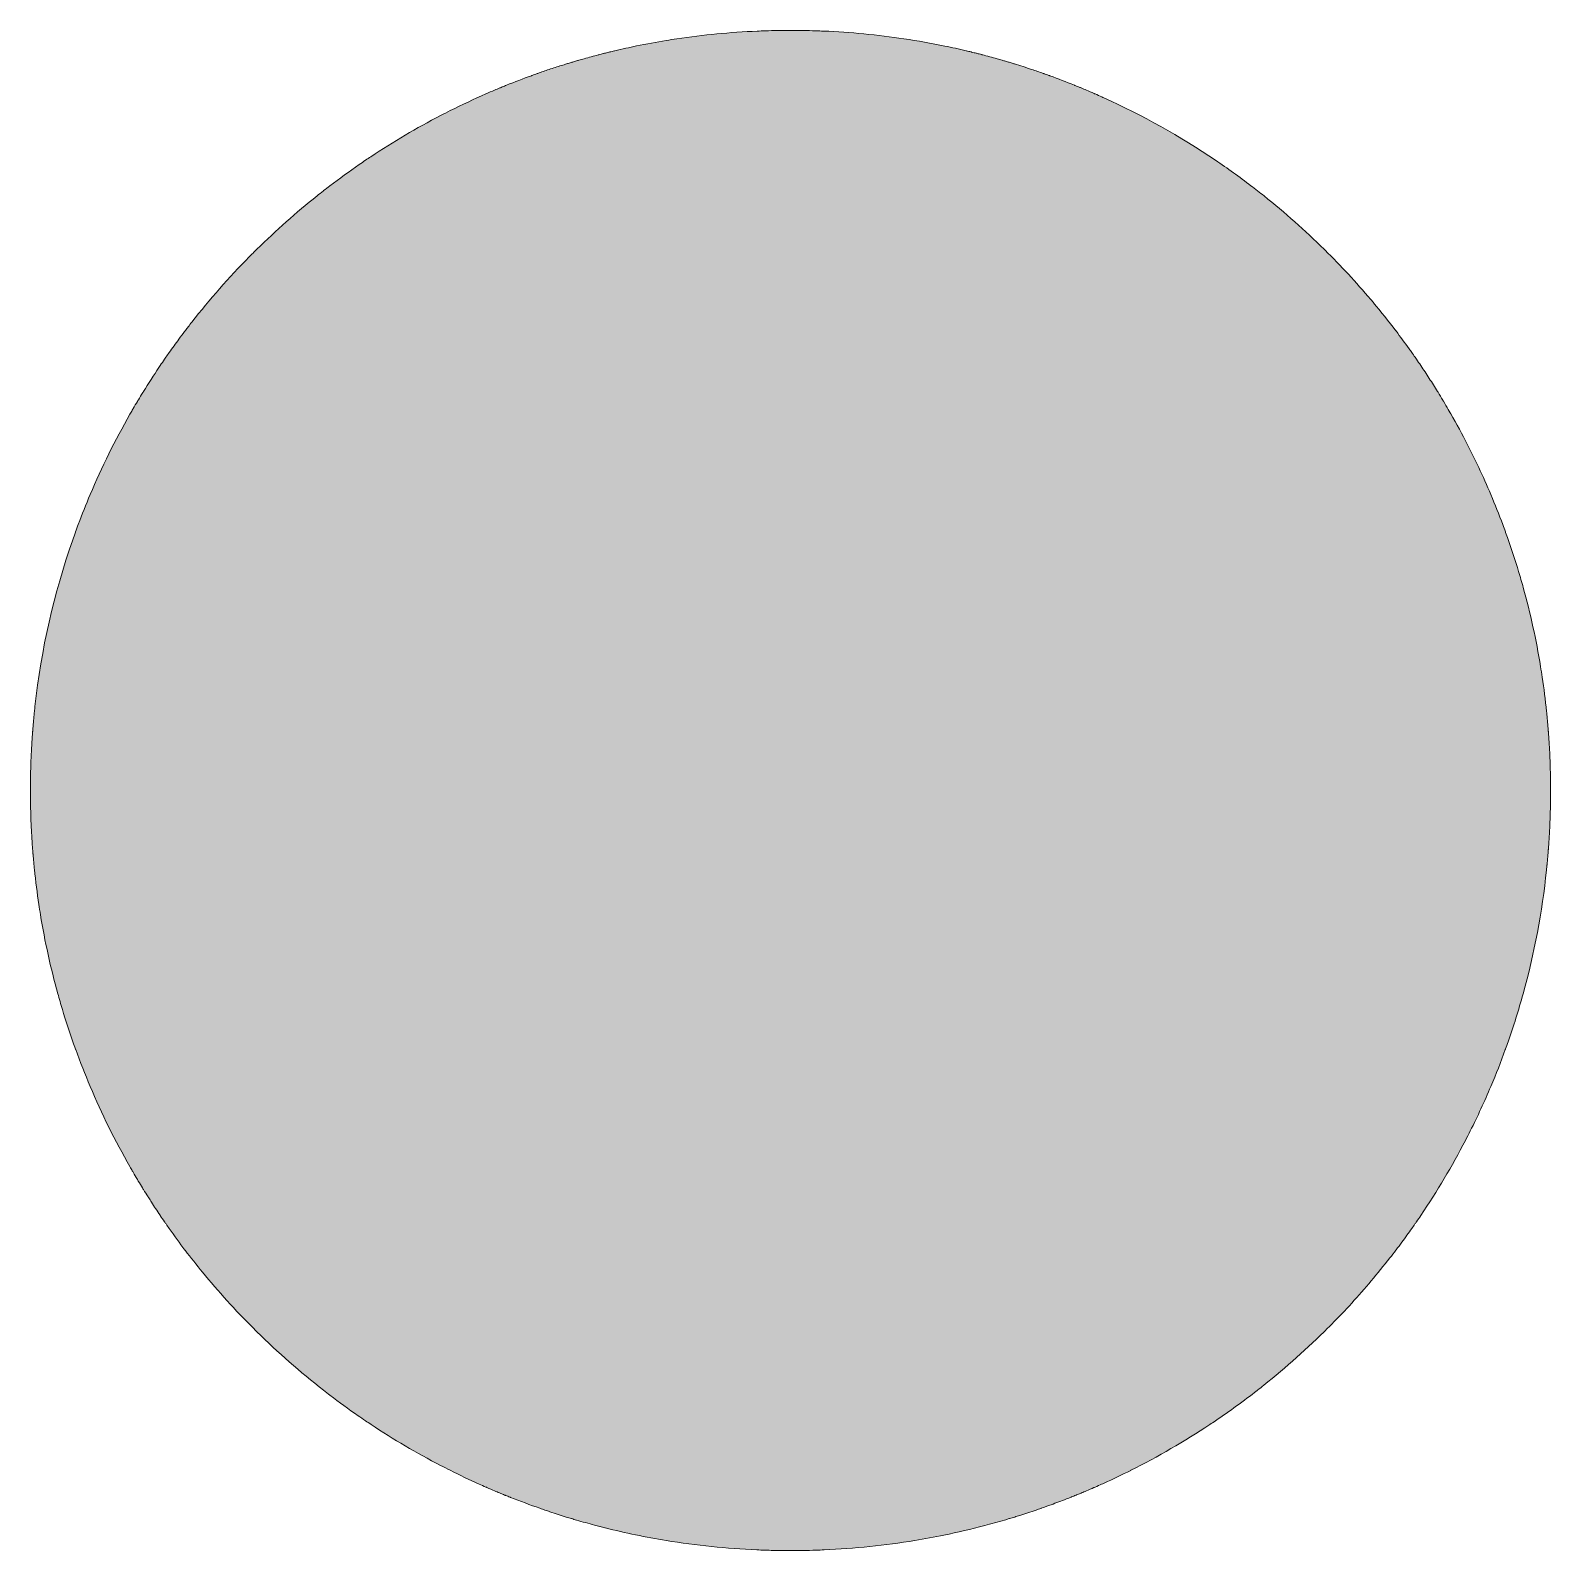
# Model space of a CAD drawing. Extents: x 28 to 2972, y -2972 to -28.
import ezdxf

# ---------------------------------------------------------------- set-up
doc = ezdxf.new("R2010")
doc.units = 0
doc.header["$MEASUREMENT"] = 0
doc.layers.add('Layer 1', color=7, linetype='Continuous')

msp = doc.modelspace()

# ---------------------------------------------------------------- hatches: boundary and pattern name
at = {"layer": 'Layer 1', "true_color": 0xdfe21c}
h = msp.add_hatch(color=52, dxfattribs=at)
h.dxf.hatch_style = 2
edge = h.paths.add_edge_path()
edge.add_spline(control_points=[(2972.4, -1489), (2972.4, -1489), (2972.4, -1489), (2972.4, -1489), (2972.4, -1489), (2972.4, -1488.9), (2972.4, -1488.9), (2972.4, -1485.6), (2972.4, -1482.2), (2972.3, -1478.9), (2972.3, -1478.5), (2972.3, -1478.2), (2972.3, -1477.8), (2972.3, -1474.7), (2972.2, -1471.6), (2972.2, -1468.6), (2972.1, -1468.2), (2972.1, -1467.8), (2972.1, -1467.5), (2972.1, -1464.3), (2972, -1461.2), (2971.9, -1458), (2971.9, -1457.8), (2971.9, -1457.6), (2971.9, -1457.4), (2971.8, -1454), (2971.7, -1450.6), (2971.6, -1447.2), (2971.6, -1447.2), (2971.6, -1447.2), (2971.6, -1447.2), (2971.1, -1433.2), (2970.4, -1419.2), (2969.5, -1405.2), (2969.5, -1405), (2969.5, -1404.7), (2969.5, -1404.4), (2969.3, -1401.5), (2969.1, -1398.5), (2968.9, -1395.6), (2968.9, -1395.2), (2968.8, -1394.9), (2968.8, -1394.5), (2968.6, -1391.6), (2968.4, -1388.8), (2968.2, -1385.9), (2968.1, -1385.5), (2968.1, -1385.1), (2968.1, -1384.8), (2967.9, -1381.9), (2967.6, -1379), (2967.4, -1376.2), (2967.4, -1375.8), (2967.3, -1375.5), (2967.3, -1375.1), (2967.1, -1372.2), (2966.8, -1369.3), (2966.6, -1366.4), (2966.5, -1366.1), (2966.5, -1365.8), (2966.5, -1365.6), (2966.2, -1362.6), (2965.9, -1359.6), (2965.7, -1356.6), (2965.6, -1356.4), (2965.6, -1356.2), (2965.6, -1356), (2965.3, -1352.9), (2965, -1349.8), (2964.7, -1346.7), (2964.7, -1346.6), (2964.7, -1346.5), (2964.6, -1346.5), (2962.4, -1324.3), (2959.6, -1302.2), (2956.3, -1280.2), (2956.3, -1280.2), (2956.3, -1280.2), (2956.3, -1280.1), (2955.3, -1273.2), (2954.2, -1266.3), (2953, -1259.4), (2953, -1259.4), (2953, -1259.3), (2953, -1259.3), (2944.6, -1207.9), (2933.4, -1157), (2919.5, -1106.7), (2919.5, -1106.7), (2919.5, -1106.7), (2919.5, -1106.7), (2916.6, -1096.3), (2913.6, -1086), (2910.5, -1075.6), (2910.5, -1075.6), (2910.5, -1075.6), (2910.5, -1075.6), (2904.3, -1054.8), (2897.5, -1034), (2890.3, -1013.4), (2890.3, -1013.4), (2890.3, -1013.4), (2890.3, -1013.4), (2890.3, -1013.4), (2890.3, -1013.4), (2890.3, -1013.4), (2888.7, -1008.9), (2887.1, -1004.3), (2885.4, -999.8), (2885.3, -999.4), (2885.1, -999), (2885, -998.5), (2883.3, -994), (2881.6, -989.4), (2879.9, -984.8), (2879.9, -984.8), (2879.9, -984.8), (2879.9, -984.8), (2879.9, -984.8), (2879.9, -984.8), (2879.9, -984.8), (2872.6, -965.3), (2864.9, -946), (2856.8, -926.7), (2841.9, -891.4), (2825.5, -856.6), (2807.7, -822.5), (2807.7, -822.5), (2807.7, -822.5), (2807.7, -822.5), (2797.3, -802.4), (2786.4, -782.5), (2775, -762.9), (2774.8, -762.5), (2774.6, -762.1), (2774.4, -761.8), (2771.3, -756.5), (2768.2, -751.3), (2765.1, -746), (2764.7, -745.3), (2764.2, -744.5), (2763.7, -743.7), (2760.7, -738.7), (2757.6, -733.6), (2754.6, -728.6), (2754.2, -728.1), (2753.9, -727.6), (2753.6, -727), (2748.3, -718.5), (2742.9, -710), (2737.5, -701.6), (2737.5, -701.6), (2737.5, -701.6), (2737.5, -701.6), (2737.5, -701.6), (2737.5, -701.6), (2737.5, -701.6), (2732.1, -693.2), (2726.6, -684.9), (2721.1, -676.7), (2718.3, -672.6), (2715.5, -668.5), (2712.7, -664.5), (2711.8, -663.2), (2710.9, -661.9), (2710, -660.6), (2707.9, -657.5), (2705.7, -654.4), (2703.5, -651.3), (2701.9, -649), (2700.2, -646.7), (2698.5, -644.3), (2698.5, -644.3), (2698.5, -644.3), (2698.5, -644.3), (2690.2, -632.7), (2681.7, -621.2), (2673.1, -609.8), (2673, -609.7), (2672.9, -609.5), (2672.8, -609.4), (2658.7, -591), (2644.3, -572.8), (2629.4, -555.1), (2629.3, -555), (2629.3, -555), (2629.3, -554.9), (2601.4, -521.6), (2572, -489.5), (2541.3, -458.8), (2538.8, -456.3), (2536.3, -453.9), (2533.8, -451.4), (2533.8, -451.4), (2533.8, -451.4), (2533.8, -451.4), (2496.9, -415), (2458, -380.6), (2417.5, -348.2), (2417.5, -348.2), (2417.5, -348.2), (2417.5, -348.2), (2413.3, -344.9), (2409.2, -341.6), (2405, -338.3), (2404.9, -338.2), (2404.7, -338.2), (2404.6, -338.1), (2400.5, -334.8), (2396.3, -331.6), (2392.2, -328.4), (2392.2, -328.4), (2392.2, -328.4), (2392.2, -328.4), (2369.7, -311.3), (2346.8, -294.9), (2323.5, -279.1), (2255, -232.8), (2182.4, -192.3), (2107.2, -158.2), (2107.2, -158.2), (2107.2, -158.2), (2107.2, -158.2), (2107.2, -158.2), (2107.2, -158.2), (2107.2, -158.2), (2106, -157.6), (2104.7, -157.1), (2103.5, -156.5), (2099.1, -154.5), (2094.7, -152.6), (2090.3, -150.7), (2089.7, -150.4), (2089, -150.1), (2088.4, -149.8), (2083.4, -147.6), (2078.4, -145.5), (2073.4, -143.4), (2070, -141.9), (2066.6, -140.5), (2063.1, -139.1), (2062.3, -138.7), (2061.4, -138.4), (2060.6, -138), (2057.7, -136.8), (2054.8, -135.7), (2051.9, -134.5), (2051.4, -134.3), (2050.8, -134), (2050.2, -133.8), (2034.5, -127.5), (2018.8, -121.4), (2003, -115.7), (2002.2, -115.4), (2001.3, -115.1), (2000.5, -114.8), (1997.5, -113.7), (1994.6, -112.7), (1991.6, -111.6), (1991, -111.4), (1990.5, -111.2), (1989.9, -111), (1982.5, -108.4), (1975, -105.8), (1967.5, -103.3), (1967.5, -103.3), (1967.5, -103.3), (1967.5, -103.3), (1956.4, -99.6), (1945.2, -96), (1934.1, -92.5), (1933.3, -92.3), (1932.5, -92.1), (1931.7, -91.8), (1929.1, -91), (1926.5, -90.2), (1923.9, -89.4), (1922.9, -89.1), (1921.9, -88.8), (1920.9, -88.6), (1918.4, -87.8), (1915.8, -87), (1913.3, -86.3), (1912.4, -86), (1911.5, -85.8), (1910.6, -85.5), (1907.3, -84.6), (1903.9, -83.6), (1900.5, -82.6), (1900.5, -82.6), (1900.5, -82.6), (1900.5, -82.6), (1900.5, -82.6), (1900.5, -82.6), (1900.5, -82.6), (1891, -79.9), (1881.4, -77.3), (1871.8, -74.8), (1871.2, -74.7), (1870.7, -74.6), (1870.2, -74.4), (1867.4, -73.7), (1864.7, -73), (1861.9, -72.3), (1861.3, -72.2), (1860.6, -72), (1860, -71.8), (1857.3, -71.2), (1854.6, -70.5), (1851.8, -69.8), (1851.3, -69.7), (1850.7, -69.5), (1850.1, -69.4), (1847.2, -68.7), (1844.2, -67.9), (1841.2, -67.2), (1840.9, -67.2), (1840.7, -67.1), (1840.4, -67), (1826.8, -63.8), (1813.2, -60.8), (1799.5, -58), (1799.5, -58), (1799.5, -58), (1799.5, -58), (1773.2, -52.6), (1746.8, -47.9), (1720.2, -43.9), (1720.2, -43.9), (1720.2, -43.9), (1720.2, -43.9), (1668.8, -36.2), (1616.9, -31.3), (1564.6, -29), (1564.5, -29), (1564.5, -29), (1564.5, -29), (1559.5, -28.8), (1554.5, -28.7), (1549.4, -28.5), (1549.3, -28.5), (1549.2, -28.5), (1549.1, -28.5), (1532.9, -28), (1516.7, -27.7), (1500.4, -27.7), (1484.1, -27.7), (1467.9, -28), (1451.6, -28.5), (1451.4, -28.5), (1451.1, -28.5), (1450.9, -28.5), (1445.9, -28.7), (1440.9, -28.9), (1435.9, -29.1), (1435.9, -29.1), (1435.9, -29.1), (1435.9, -29.1), (1383.6, -31.3), (1331.7, -36.3), (1280.4, -44), (1280.4, -44), (1280.4, -44), (1280.4, -44), (1273.5, -45), (1266.7, -46.1), (1259.8, -47.2), (1259.8, -47.2), (1259.8, -47.2), (1259.8, -47.2), (1259.8, -47.2), (1259.8, -47.2), (1259.8, -47.2), (1240.6, -50.3), (1221.5, -53.9), (1202.4, -57.8), (1202.4, -57.8), (1202.4, -57.8), (1202.4, -57.8), (1188.4, -60.7), (1174.3, -63.8), (1160.4, -67.1), (1160, -67.2), (1159.6, -67.3), (1159.3, -67.3), (1156.3, -68), (1153.4, -68.8), (1150.4, -69.5), (1149.8, -69.6), (1149.1, -69.8), (1148.4, -70), (1145.7, -70.6), (1143, -71.3), (1140.3, -72), (1139.6, -72.2), (1138.9, -72.3), (1138.2, -72.5), (1135.2, -73.3), (1132.2, -74), (1129.2, -74.8), (1128.9, -74.9), (1128.5, -75), (1128.2, -75.1), (1119.1, -77.5), (1110, -79.9), (1100.9, -82.5), (1100.9, -82.5), (1100.9, -82.5), (1100.9, -82.5), (1100.9, -82.5), (1100.9, -82.5), (1100.9, -82.5), (1097.5, -83.4), (1094.1, -84.4), (1090.7, -85.4), (1089.8, -85.7), (1088.8, -86), (1087.9, -86.2), (1085.4, -86.9), (1083, -87.7), (1080.5, -88.4), (1079.4, -88.7), (1078.3, -89.1), (1077.1, -89.4), (1074.8, -90.1), (1072.4, -90.8), (1070, -91.6), (1069, -91.9), (1067.9, -92.2), (1066.9, -92.5), (1063.6, -93.5), (1060.2, -94.6), (1056.9, -95.6), (1056.9, -95.6), (1056.9, -95.6), (1056.9, -95.6), (1048.9, -98.2), (1040.9, -100.8), (1032.9, -103.4), (1032.9, -103.4), (1032.9, -103.4), (1032.9, -103.4), (1025.6, -105.9), (1018.3, -108.4), (1010.9, -111), (1010.6, -111.1), (1010.2, -111.3), (1009.8, -111.4), (1006.7, -112.5), (1003.5, -113.6), (1000.4, -114.8), (999.8, -115), (999.2, -115.2), (998.6, -115.4), (982.5, -121.3), (966.5, -127.4), (950.5, -133.8), (949.8, -134.1), (949.1, -134.4), (948.4, -134.7), (945.7, -135.8), (943, -136.9), (940.2, -138.1), (939.4, -138.4), (938.5, -138.8), (937.6, -139.1), (934.2, -140.5), (930.8, -141.9), (927.5, -143.4), (921.9, -145.7), (916.3, -148.1), (910.7, -150.6), (910.7, -150.6), (910.7, -150.6), (910.6, -150.6), (887.4, -160.8), (864.3, -171.6), (841.6, -183), (841.6, -183.1), (841.6, -183.1), (841.6, -183.1), (835.3, -186.2), (829.1, -189.4), (822.9, -192.6), (822.9, -192.6), (822.9, -192.6), (822.8, -192.6), (822.8, -192.6), (822.8, -192.6), (822.8, -192.6), (776.4, -216.7), (731.3, -243.3), (687.7, -272.3), (684.3, -274.5), (680.8, -276.8), (677.4, -279.1), (673.3, -281.9), (669.3, -284.6), (665.2, -287.4), (646, -300.7), (627, -314.5), (608.4, -328.7), (608.4, -328.7), (608.4, -328.7), (608.4, -328.7), (604.3, -331.8), (600.3, -334.9), (596.3, -338), (596.1, -338.2), (596, -338.3), (595.8, -338.4), (591.7, -341.6), (587.6, -344.9), (583.5, -348.1), (583.5, -348.1), (583.5, -348.1), (583.5, -348.1), (583.5, -348.1), (583.5, -348.1), (583.5, -348.1), (542.9, -380.5), (503.9, -415.1), (466.9, -451.6), (464.4, -454), (462, -456.4), (459.6, -458.8), (457.1, -461.3), (454.6, -463.9), (452.1, -466.4), (412.8, -506.3), (375.7, -548.5), (341.1, -592.6), (338.6, -595.7), (336.2, -598.8), (333.8, -602), (332.1, -604.2), (330.4, -606.4), (328.8, -608.6), (328.2, -609.3), (327.6, -610), (327.1, -610.8), (323.3, -615.7), (319.6, -620.6), (316, -625.6), (316, -625.6), (316, -625.6), (316, -625.6), (316, -625.6), (316, -625.6), (316, -625.6), (309.7, -634.1), (303.5, -642.7), (297.3, -651.4), (295.2, -654.4), (293.1, -657.4), (291, -660.5), (290, -661.8), (289.1, -663.2), (288.1, -664.6), (285.3, -668.6), (282.6, -672.6), (279.8, -676.7), (279, -677.9), (278.2, -679.1), (277.4, -680.3), (277.4, -680.3), (277.4, -680.3), (277.4, -680.3), (267.1, -695.6), (257.1, -711.2), (247.4, -726.9), (247, -727.6), (246.5, -728.4), (246, -729.1), (243.2, -733.8), (240.3, -738.5), (237.5, -743.2), (236.9, -744.2), (236.3, -745.2), (235.7, -746.2), (232.9, -750.8), (230.2, -755.4), (227.5, -760), (227, -761), (226.4, -762), (225.8, -763), (224.2, -765.7), (222.7, -768.4), (221.1, -771.2), (221.1, -771.2), (221.1, -771.2), (221.1, -771.2), (221.1, -771.2), (221.1, -771.2), (221.1, -771.2), (192.4, -821.5), (166.6, -873.6), (144.1, -926.7), (136, -945.8), (128.4, -965), (121.2, -984.3), (121.2, -984.3), (121.2, -984.3), (121.2, -984.3), (121.2, -984.3), (121.2, -984.3), (121.2, -984.3), (119.3, -989.2), (117.5, -994.1), (115.8, -999), (115.7, -999.2), (115.6, -999.5), (115.5, -999.7), (113.7, -1004.6), (112, -1009.5), (110.3, -1014.3), (110.3, -1014.3), (110.3, -1014.3), (110.3, -1014.4), (73.7, -1118.9), (49.3, -1226.7), (37.3, -1336.9), (37.3, -1336.9), (37.3, -1336.9), (37.3, -1336.9), (36.9, -1340.1), (36.6, -1343.3), (36.2, -1346.5), (36.2, -1346.6), (36.2, -1346.7), (36.2, -1346.9), (35.9, -1349.9), (35.6, -1353), (35.3, -1356.1), (35.3, -1356.3), (35.2, -1356.5), (35.2, -1356.8), (34.9, -1359.7), (34.7, -1362.7), (34.4, -1365.6), (34.4, -1366), (34.3, -1366.3), (34.3, -1366.6), (34.1, -1369.5), (33.8, -1372.3), (33.6, -1375.2), (33.5, -1375.6), (33.5, -1376), (33.5, -1376.4), (33.2, -1379.2), (33, -1382), (32.8, -1384.8), (32.8, -1385.3), (32.7, -1385.7), (32.7, -1386.2), (32.5, -1389), (32.3, -1391.8), (32.1, -1394.6), (32.1, -1395), (32, -1395.4), (32, -1395.9), (31.8, -1398.8), (31.6, -1401.7), (31.4, -1404.5), (31.4, -1404.9), (31.4, -1405.2), (31.4, -1405.5), (30.3, -1421.8), (29.6, -1438.1), (29.1, -1454.5), (29.1, -1455.3), (29, -1456.2), (29, -1457.1), (28.9, -1459.8), (28.9, -1462.5), (28.8, -1465.2), (28.8, -1466), (28.8, -1466.9), (28.8, -1467.7), (28.7, -1470.6), (28.6, -1473.5), (28.6, -1476.4), (28.6, -1477), (28.6, -1477.6), (28.6, -1478.1), (28.5, -1481.6), (28.5, -1485.1), (28.5, -1488.6), (28.5, -1488.6), (28.5, -1488.6), (28.5, -1488.6), (28.4, -1492.3), (28.4, -1496), (28.4, -1499.7), (28.4, -1507.2), (28.5, -1514.6), (28.6, -1522), (28.6, -1522.4), (28.6, -1522.8), (28.6, -1523.2), (28.7, -1526.6), (28.7, -1529.9), (28.8, -1533.3), (28.8, -1533.6), (28.8, -1534), (28.8, -1534.4), (29.2, -1550.4), (29.8, -1566.5), (30.7, -1582.5), (30.7, -1582.5), (30.7, -1582.5), (30.7, -1582.5), (31.2, -1592.5), (31.9, -1602.5), (32.6, -1612.4), (32.7, -1612.7), (32.7, -1613.1), (32.7, -1613.4), (32.9, -1616.4), (33.2, -1619.3), (33.4, -1622.3), (33.4, -1622.7), (33.5, -1623.1), (33.5, -1623.5), (33.8, -1626.4), (34, -1629.4), (34.3, -1632.3), (34.3, -1632.6), (34.3, -1633), (34.4, -1633.3), (34.6, -1636.3), (34.9, -1639.3), (35.2, -1642.3), (35.2, -1642.6), (35.2, -1642.9), (35.3, -1643.2), (35.6, -1646.3), (35.9, -1649.4), (36.2, -1652.5), (36.2, -1652.6), (36.2, -1652.8), (36.2, -1652.9), (38.6, -1675.5), (41.4, -1697.9), (44.7, -1720.2), (44.7, -1720.2), (44.7, -1720.2), (44.7, -1720.2), (45.7, -1727), (46.8, -1733.7), (47.9, -1740.5), (47.9, -1740.5), (47.9, -1740.5), (47.9, -1740.5), (56.4, -1792), (67.6, -1843), (81.5, -1893.2), (81.5, -1893.2), (81.5, -1893.2), (81.5, -1893.2), (84.4, -1903.5), (87.3, -1913.7), (90.4, -1923.9), (90.4, -1923.9), (90.4, -1923.9), (90.4, -1923.9), (96.7, -1945), (103.5, -1965.9), (110.8, -1986.6), (110.8, -1986.6), (110.8, -1986.6), (110.8, -1986.6), (112.5, -1991.3), (114.1, -1995.9), (115.8, -2000.5), (115.9, -2000.9), (116, -2001.2), (116.2, -2001.6), (124.8, -2025.5), (134.2, -2049.2), (144.1, -2072.7), (166.6, -2125.9), (192.3, -2177.9), (221, -2228.2), (221, -2228.2), (221, -2228.2), (221, -2228.2), (222.6, -2230.9), (224.2, -2233.7), (225.8, -2236.4), (226.3, -2237.3), (226.8, -2238.2), (227.3, -2239.1), (230, -2243.7), (232.7, -2248.3), (235.5, -2252.9), (236.1, -2254), (236.8, -2255.1), (237.4, -2256.2), (240.1, -2260.6), (242.8, -2265), (245.5, -2269.4), (246.1, -2270.5), (246.8, -2271.5), (247.4, -2272.6), (250.3, -2277.2), (253.2, -2281.9), (256.2, -2286.5), (256.6, -2287.3), (257.1, -2288), (257.5, -2288.7), (259.3, -2291.4), (261, -2294.1), (262.7, -2296.8), (262.7, -2296.8), (262.7, -2296.9), (262.7, -2296.9), (262.7, -2296.9), (262.7, -2296.9), (262.7, -2296.9), (268.2, -2305.3), (273.7, -2313.7), (279.4, -2322.1), (279.4, -2322.1), (279.4, -2322.1), (279.4, -2322.1), (279.5, -2322.3), (279.7, -2322.5), (279.8, -2322.8), (282.5, -2326.8), (285.3, -2330.8), (288, -2334.8), (289.1, -2336.2), (290.1, -2337.7), (291.1, -2339.2), (293.2, -2342.1), (295.2, -2345.1), (297.3, -2348.1), (307.3, -2362.1), (317.4, -2376), (327.8, -2389.7), (327.9, -2389.8), (328, -2389.9), (328.1, -2390.1), (339, -2404.4), (350.2, -2418.5), (361.6, -2432.4), (361.6, -2432.4), (361.6, -2432.4), (361.6, -2432.4), (392.5, -2470.1), (425.2, -2506.2), (459.6, -2540.6), (462.1, -2543.1), (464.6, -2545.6), (467.1, -2548), (507.7, -2588.1), (550.8, -2625.9), (595.8, -2661), (595.9, -2661.1), (596, -2661.2), (596.1, -2661.3), (600.3, -2664.5), (604.4, -2667.7), (608.6, -2670.9), (608.6, -2670.9), (608.6, -2670.9), (608.6, -2670.9), (626.5, -2684.5), (644.6, -2697.7), (663, -2710.5), (663, -2710.5), (663, -2710.5), (663, -2710.5), (667.8, -2713.8), (672.6, -2717.1), (677.4, -2720.4), (681, -2722.8), (684.6, -2725.2), (688.2, -2727.6), (688.2, -2727.6), (688.2, -2727.6), (688.2, -2727.6), (731.6, -2756.3), (776.5, -2782.8), (822.7, -2806.8), (822.7, -2806.8), (822.7, -2806.8), (822.7, -2806.8), (828.9, -2810), (835.2, -2813.2), (841.4, -2816.3), (841.4, -2816.3), (841.5, -2816.3), (841.5, -2816.3), (859.9, -2825.6), (878.5, -2834.4), (897.2, -2842.9), (901.7, -2844.9), (906.1, -2846.9), (910.6, -2848.8), (911.2, -2849.1), (911.8, -2849.3), (912.4, -2849.6), (917.4, -2851.8), (922.4, -2853.9), (927.5, -2856.1), (930.6, -2857.4), (933.8, -2858.7), (937, -2860.1), (937.7, -2860.4), (938.5, -2860.7), (939.2, -2861), (941.7, -2862), (944.3, -2863.1), (946.8, -2864.1), (947.5, -2864.4), (948.1, -2864.6), (948.8, -2864.9), (951.5, -2866), (954.3, -2867.1), (957.1, -2868.2), (957.5, -2868.4), (957.9, -2868.5), (958.3, -2868.7), (977, -2876.1), (995.9, -2883.2), (1015, -2889.8), (1015, -2889.9), (1015.1, -2889.9), (1015.1, -2889.9), (1018.3, -2891), (1021.5, -2892.1), (1024.7, -2893.2), (1024.7, -2893.2), (1024.7, -2893.2), (1024.8, -2893.2), (1028, -2894.3), (1031.2, -2895.4), (1034.5, -2896.5), (1034.5, -2896.5), (1034.5, -2896.5), (1034.5, -2896.5), (1034.5, -2896.5), (1034.5, -2896.5), (1034.5, -2896.5), (1045.1, -2900), (1055.6, -2903.5), (1066.3, -2906.7), (1066.3, -2906.7), (1066.3, -2906.7), (1066.3, -2906.7), (1069.5, -2907.7), (1072.8, -2908.7), (1076, -2909.7), (1076.1, -2909.7), (1076.2, -2909.8), (1076.3, -2909.8), (1079.5, -2910.8), (1082.7, -2911.7), (1085.9, -2912.6), (1085.9, -2912.6), (1085.9, -2912.6), (1085.9, -2912.6), (1097.6, -2916.1), (1109.3, -2919.3), (1121, -2922.5), (1121, -2922.5), (1121, -2922.5), (1121, -2922.5), (1121, -2922.5), (1121, -2922.5), (1121, -2922.5), (1124.3, -2923.3), (1127.6, -2924.2), (1130.9, -2925.1), (1131.1, -2925.1), (1131.3, -2925.2), (1131.6, -2925.2), (1134.8, -2926.1), (1138, -2926.9), (1141.2, -2927.7), (1141.3, -2927.7), (1141.5, -2927.8), (1141.6, -2927.8), (1180.7, -2937.6), (1220.1, -2945.8), (1259.9, -2952.3), (1259.9, -2952.3), (1259.9, -2952.3), (1259.9, -2952.3), (1317.7, -2961.8), (1376.3, -2967.8), (1435.4, -2970.4), (1435.4, -2970.4), (1435.4, -2970.4), (1435.4, -2970.4), (1435.4, -2970.4), (1435.4, -2970.4), (1435.4, -2970.4), (1440.4, -2970.6), (1445.4, -2970.8), (1450.5, -2970.9), (1450.8, -2970.9), (1451.2, -2971), (1451.5, -2971), (1456.6, -2971.1), (1461.8, -2971.3), (1466.9, -2971.4), (1466.9, -2971.4), (1466.9, -2971.4), (1466.9, -2971.4), (1478.1, -2971.6), (1489.2, -2971.8), (1500.4, -2971.8), (1516.9, -2971.8), (1533.2, -2971.5), (1549.5, -2971), (1550, -2970.9), (1550.4, -2970.9), (1550.9, -2970.9), (1555.7, -2970.8), (1560.5, -2970.6), (1565.3, -2970.4), (1565.3, -2970.4), (1565.3, -2970.4), (1565.4, -2970.4), (1624.6, -2967.8), (1683.3, -2961.8), (1741.3, -2952.2), (1741.3, -2952.2), (1741.3, -2952.2), (1741.3, -2952.2), (1760.2, -2949.1), (1779, -2945.7), (1797.7, -2941.8), (1797.7, -2941.8), (1797.7, -2941.8), (1797.7, -2941.8), (1824.1, -2936.4), (1850.4, -2930.3), (1876.5, -2923.4), (1876.5, -2923.4), (1876.5, -2923.4), (1876.5, -2923.4), (1876.5, -2923.4), (1876.5, -2923.4), (1876.5, -2923.4), (1889.3, -2920), (1902.1, -2916.4), (1914.9, -2912.7), (1914.9, -2912.7), (1914.9, -2912.7), (1914.9, -2912.7), (1918.1, -2911.7), (1921.3, -2910.8), (1924.5, -2909.8), (1924.6, -2909.8), (1924.7, -2909.7), (1924.9, -2909.7), (1928, -2908.8), (1931.2, -2907.8), (1934.4, -2906.8), (1934.5, -2906.8), (1934.5, -2906.8), (1934.6, -2906.7), (1937.9, -2905.7), (1941.1, -2904.7), (1944.4, -2903.7), (1944.4, -2903.7), (1944.4, -2903.7), (1944.4, -2903.7), (1944.4, -2903.7), (1944.4, -2903.7), (1944.4, -2903.7), (1955, -2900.3), (1965.5, -2896.9), (1976.1, -2893.3), (1976.1, -2893.3), (1976.1, -2893.3), (1976.1, -2893.2), (1979.3, -2892.2), (1982.4, -2891.1), (1985.6, -2890), (1985.7, -2889.9), (1985.8, -2889.9), (1985.9, -2889.9), (1992.3, -2887.6), (1998.8, -2885.3), (2005.2, -2883), (2005.2, -2883), (2005.2, -2883), (2005.2, -2883), (2005.2, -2883), (2005.2, -2883), (2005.2, -2883), (2015.1, -2879.3), (2025, -2875.6), (2034.8, -2871.8), (2034.8, -2871.8), (2034.8, -2871.8), (2034.8, -2871.8), (2038, -2870.5), (2041.1, -2869.3), (2044.3, -2868), (2044.4, -2868), (2044.5, -2867.9), (2044.7, -2867.9), (2047.6, -2866.7), (2050.5, -2865.6), (2053.4, -2864.4), (2053.8, -2864.2), (2054.2, -2864.1), (2054.5, -2863.9), (2057.2, -2862.8), (2059.8, -2861.8), (2062.4, -2860.7), (2063, -2860.4), (2063.6, -2860.2), (2064.2, -2860), (2067.3, -2858.7), (2070.3, -2857.4), (2073.4, -2856.1), (2078.3, -2854), (2083.2, -2851.9), (2088, -2849.8), (2088.9, -2849.4), (2089.7, -2849.1), (2090.5, -2848.7), (2094.7, -2846.9), (2098.8, -2845), (2103, -2843.2), (2104.5, -2842.5), (2106.1, -2841.8), (2107.7, -2841.1), (2107.7, -2841.1), (2107.7, -2841.1), (2107.7, -2841.1), (2125, -2833.2), (2142.3, -2824.9), (2159.4, -2816.4), (2159.4, -2816.3), (2159.4, -2816.3), (2159.5, -2816.3), (2212.1, -2789.9), (2263.3, -2760.3), (2312.4, -2727.7), (2316.1, -2725.3), (2319.8, -2722.8), (2323.5, -2720.4), (2351, -2701.7), (2378, -2682.1), (2404.3, -2661.6), (2404.6, -2661.4), (2404.8, -2661.2), (2405.1, -2661), (2409.1, -2657.9), (2413, -2654.8), (2416.9, -2651.7), (2416.9, -2651.7), (2416.9, -2651.7), (2416.9, -2651.7), (2460.4, -2617), (2502, -2579.9), (2541.3, -2540.6), (2543.7, -2538.2), (2546.1, -2535.8), (2548.5, -2533.3), (2561.8, -2519.9), (2574.8, -2506.2), (2587.5, -2492.3), (2587.5, -2492.3), (2587.5, -2492.3), (2587.5, -2492.3), (2613.2, -2464.2), (2637.7, -2435.1), (2661.2, -2405.1), (2661.2, -2405.1), (2661.2, -2405.1), (2661.2, -2405.1), (2661.2, -2405.1), (2661.2, -2405.1), (2661.2, -2405.1), (2665.1, -2400), (2669.1, -2394.9), (2672.9, -2389.8), (2673, -2389.7), (2673.1, -2389.6), (2673.1, -2389.5), (2677, -2384.5), (2680.9, -2379.3), (2684.7, -2374.2), (2684.7, -2374.2), (2684.7, -2374.2), (2684.7, -2374.2), (2691.1, -2365.5), (2697.4, -2356.8), (2703.6, -2348.1), (2705.6, -2345.1), (2707.7, -2342.2), (2709.8, -2339.2), (2710.8, -2337.7), (2711.8, -2336.2), (2712.9, -2334.8), (2715.6, -2330.8), (2718.4, -2326.8), (2721.1, -2322.8), (2721.1, -2322.7), (2721.1, -2322.7), (2721.2, -2322.6), (2721.2, -2322.6), (2721.2, -2322.6), (2721.2, -2322.6), (2752.7, -2276), (2781.5, -2227.4), (2807.5, -2177.4), (2807.5, -2177.4), (2807.5, -2177.4), (2807.5, -2177.4), (2810.7, -2171.3), (2813.8, -2165.1), (2816.9, -2159), (2816.9, -2159), (2816.9, -2159), (2816.9, -2159), (2831.2, -2130.6), (2844.5, -2101.8), (2856.8, -2072.7), (2866.8, -2049.1), (2876.1, -2025.4), (2884.8, -2001.4), (2884.9, -2001), (2885.1, -2000.6), (2885.2, -2000.2), (2886.9, -1995.7), (2888.5, -1991.1), (2890.1, -1986.6), (2890.1, -1986.6), (2890.1, -1986.6), (2890.1, -1986.5), (2890.1, -1986.5), (2890.1, -1986.5), (2890.1, -1986.5), (2900.9, -1955.9), (2910.6, -1924.9), (2919.2, -1893.7), (2919.2, -1893.7), (2919.2, -1893.7), (2919.2, -1893.7), (2941, -1815.2), (2956.1, -1735.1), (2964.6, -1653.7), (2964.6, -1653.6), (2964.6, -1653.4), (2964.6, -1653.2), (2964.9, -1650.2), (2965.2, -1647.2), (2965.5, -1644.1), (2965.6, -1643.8), (2965.6, -1643.5), (2965.6, -1643.2), (2965.9, -1640.3), (2966.2, -1637.4), (2966.4, -1634.5), (2966.5, -1634.1), (2966.5, -1633.8), (2966.5, -1633.4), (2966.8, -1630.5), (2967, -1627.7), (2967.3, -1624.9), (2967.3, -1624.4), (2967.3, -1624), (2967.4, -1623.5), (2967.6, -1620.8), (2967.8, -1618), (2968, -1615.2), (2968.1, -1614.7), (2968.1, -1614.3), (2968.2, -1613.8), (2968.4, -1611), (2968.6, -1608.2), (2968.8, -1605.3), (2968.8, -1604.9), (2968.8, -1604.5), (2968.9, -1604.1), (2969.1, -1601.2), (2969.3, -1598.3), (2969.4, -1595.3), (2969.5, -1595), (2969.5, -1594.7), (2969.5, -1594.4), (2969.7, -1591.2), (2969.9, -1588.1), (2970.1, -1584.9), (2970.1, -1584.9), (2970.1, -1584.8), (2970.1, -1584.8), (2970.1, -1584.8), (2970.1, -1584.8), (2970.1, -1584.8), (2970.7, -1573.9), (2971.2, -1563), (2971.6, -1552.1), (2971.6, -1552.1), (2971.6, -1552.1), (2971.6, -1552.1), (2971.6, -1552.1), (2971.6, -1552.1), (2971.6, -1552.1), (2971.7, -1548.7), (2971.8, -1545.4), (2971.9, -1542.1), (2971.9, -1542), (2971.9, -1541.8), (2971.9, -1541.7), (2972, -1538.5), (2972.1, -1535.3), (2972.1, -1532.1), (2972.1, -1531.8), (2972.1, -1531.6), (2972.1, -1531.4), (2972.2, -1528.2), (2972.3, -1525.1), (2972.3, -1521.9), (2972.3, -1521.7), (2972.3, -1521.5), (2972.3, -1521.3), (2972.4, -1517.9), (2972.4, -1514.6), (2972.4, -1511.3), (2972.4, -1511.3), (2972.4, -1511.3), (2972.4, -1511.3), (2972.4, -1511.3), (2972.4, -1511.3), (2972.4, -1511.3), (2972.5, -1507.4), (2972.5, -1503.6), (2972.5, -1499.7), (2972.5, -1496.1), (2972.5, -1492.6), (2972.4, -1489)], knot_values=[0, 0, 0, 0, 1, 1, 1, 2, 2, 2, 3, 3, 3, 4, 4, 4, 5, 5, 5, 6, 6, 6, 7, 7, 7, 8, 8, 8, 9, 9, 9, 10, 10, 10, 11, 11, 11, 12, 12, 12, 13, 13, 13, 14, 14, 14, 15, 15, 15, 16, 16, 16, 17, 17, 17, 18, 18, 18, 19, 19, 19, 20, 20, 20, 21, 21, 21, 22, 22, 22, 23, 23, 23, 24, 24, 24, 25, 25, 25, 26, 26, 26, 27, 27, 27, 28, 28, 28, 29, 29, 29, 30, 30, 30, 31, 31, 31, 32, 32, 32, 33, 33, 33, 34, 34, 34, 35, 35, 35, 36, 36, 36, 37, 37, 37, 38, 38, 38, 39, 39, 39, 40, 40, 40, 41, 41, 41, 42, 42, 42, 43, 43, 43, 44, 44, 44, 45, 45, 45, 46, 46, 46, 47, 47, 47, 48, 48, 48, 49, 49, 49, 50, 50, 50, 51, 51, 51, 52, 52, 52, 53, 53, 53, 54, 54, 54, 55, 55, 55, 56, 56, 56, 57, 57, 57, 58, 58, 58, 59, 59, 59, 60, 60, 60, 61, 61, 61, 62, 62, 62, 63, 63, 63, 64, 64, 64, 65, 65, 65, 66, 66, 66, 67, 67, 67, 68, 68, 68, 69, 69, 69, 70, 70, 70, 71, 71, 71, 72, 72, 72, 73, 73, 73, 74, 74, 74, 75, 75, 75, 76, 76, 76, 77, 77, 77, 78, 78, 78, 79, 79, 79, 80, 80, 80, 81, 81, 81, 82, 82, 82, 83, 83, 83, 84, 84, 84, 85, 85, 85, 86, 86, 86, 87, 87, 87, 88, 88, 88, 89, 89, 89, 90, 90, 90, 91, 91, 91, 92, 92, 92, 93, 93, 93, 94, 94, 94, 95, 95, 95, 96, 96, 96, 97, 97, 97, 98, 98, 98, 99, 99, 99, 100, 100, 100, 101, 101, 101, 102, 102, 102, 103, 103, 103, 104, 104, 104, 105, 105, 105, 106, 106, 106, 107, 107, 107, 108, 108, 108, 109, 109, 109, 110, 110, 110, 111, 111, 111, 112, 112, 112, 113, 113, 113, 114, 114, 114, 115, 115, 115, 116, 116, 116, 117, 117, 117, 118, 118, 118, 119, 119, 119, 120, 120, 120, 121, 121, 121, 122, 122, 122, 123, 123, 123, 124, 124, 124, 125, 125, 125, 126, 126, 126, 127, 127, 127, 128, 128, 128, 129, 129, 129, 130, 130, 130, 131, 131, 131, 132, 132, 132, 133, 133, 133, 134, 134, 134, 135, 135, 135, 136, 136, 136, 137, 137, 137, 138, 138, 138, 139, 139, 139, 140, 140, 140, 141, 141, 141, 142, 142, 142, 143, 143, 143, 144, 144, 144, 145, 145, 145, 146, 146, 146, 147, 147, 147, 148, 148, 148, 149, 149, 149, 150, 150, 150, 151, 151, 151, 152, 152, 152, 153, 153, 153, 154, 154, 154, 155, 155, 155, 156, 156, 156, 157, 157, 157, 158, 158, 158, 159, 159, 159, 160, 160, 160, 161, 161, 161, 162, 162, 162, 163, 163, 163, 164, 164, 164, 165, 165, 165, 166, 166, 166, 167, 167, 167, 168, 168, 168, 169, 169, 169, 170, 170, 170, 171, 171, 171, 172, 172, 172, 173, 173, 173, 174, 174, 174, 175, 175, 175, 176, 176, 176, 177, 177, 177, 178, 178, 178, 179, 179, 179, 180, 180, 180, 181, 181, 181, 182, 182, 182, 183, 183, 183, 184, 184, 184, 185, 185, 185, 186, 186, 186, 187, 187, 187, 188, 188, 188, 189, 189, 189, 190, 190, 190, 191, 191, 191, 192, 192, 192, 193, 193, 193, 194, 194, 194, 195, 195, 195, 196, 196, 196, 197, 197, 197, 198, 198, 198, 199, 199, 199, 200, 200, 200, 201, 201, 201, 202, 202, 202, 203, 203, 203, 204, 204, 204, 205, 205, 205, 206, 206, 206, 207, 207, 207, 208, 208, 208, 209, 209, 209, 210, 210, 210, 211, 211, 211, 212, 212, 212, 213, 213, 213, 214, 214, 214, 215, 215, 215, 216, 216, 216, 217, 217, 217, 218, 218, 218, 219, 219, 219, 220, 220, 220, 221, 221, 221, 222, 222, 222, 223, 223, 223, 224, 224, 224, 225, 225, 225, 226, 226, 226, 227, 227, 227, 228, 228, 228, 229, 229, 229, 230, 230, 230, 231, 231, 231, 232, 232, 232, 233, 233, 233, 234, 234, 234, 235, 235, 235, 236, 236, 236, 237, 237, 237, 238, 238, 238, 239, 239, 239, 240, 240, 240, 241, 241, 241, 242, 242, 242, 243, 243, 243, 244, 244, 244, 245, 245, 245, 246, 246, 246, 247, 247, 247, 248, 248, 248, 249, 249, 249, 250, 250, 250, 251, 251, 251, 252, 252, 252, 253, 253, 253, 254, 254, 254, 255, 255, 255, 256, 256, 256, 257, 257, 257, 258, 258, 258, 259, 259, 259, 260, 260, 260, 261, 261, 261, 262, 262, 262, 263, 263, 263, 264, 264, 264, 265, 265, 265, 266, 266, 266, 267, 267, 267, 268, 268, 268, 269, 269, 269, 270, 270, 270, 271, 271, 271, 272, 272, 272, 273, 273, 273, 274, 274, 274, 275, 275, 275, 276, 276, 276, 277, 277, 277, 278, 278, 278, 279, 279, 279, 280, 280, 280, 281, 281, 281, 282, 282, 282, 283, 283, 283, 284, 284, 284, 285, 285, 285, 286, 286, 286, 287, 287, 287, 288, 288, 288, 289, 289, 289, 290, 290, 290, 291, 291, 291, 292, 292, 292, 293, 293, 293, 294, 294, 294, 295, 295, 295, 296, 296, 296, 297, 297, 297, 298, 298, 298, 299, 299, 299, 300, 300, 300, 301, 301, 301, 302, 302, 302, 303, 303, 303, 304, 304, 304, 305, 305, 305, 306, 306, 306, 307, 307, 307, 308, 308, 308, 309, 309, 309, 310, 310, 310, 311, 311, 311, 312, 312, 312, 313, 313, 313, 314, 314, 314, 315, 315, 315, 316, 316, 316, 317, 317, 317, 318, 318, 318, 319, 319, 319, 320, 320, 320, 321, 321, 321, 322, 322, 322, 323, 323, 323, 324, 324, 324, 325, 325, 325, 326, 326, 326, 327, 327, 327, 328, 328, 328, 329, 329, 329, 330, 330, 330, 331, 331, 331, 332, 332, 332, 333, 333, 333, 334, 334, 334, 335, 335, 335, 336, 336, 336, 337, 337, 337, 338, 338, 338, 339, 339, 339, 340, 340, 340, 341, 341, 341, 342, 342, 342, 343, 343, 343, 344, 344, 344, 345, 345, 345, 346, 346, 346, 347, 347, 347, 348, 348, 348, 349, 349, 349, 350, 350, 350, 351, 351, 351, 352, 352, 352, 353, 353, 353, 354, 354, 354, 355, 355, 355, 356, 356, 356, 357, 357, 357, 358, 358, 358, 359, 359, 359, 360, 360, 360, 361, 361, 361, 362, 362, 362, 363, 363, 363, 364, 364, 364, 365, 365, 365, 366, 366, 366, 367, 367, 367, 368, 368, 368, 369, 369, 369, 370, 370, 370, 371, 371, 371, 372, 372, 372, 373, 373, 373, 374, 374, 374, 375, 375, 375, 376, 376, 376, 377, 377, 377, 378, 378, 378, 379, 379, 379, 380, 380, 380, 381, 381, 381, 382, 382, 382, 383, 383, 383, 384, 384, 384, 385, 385, 385, 386, 386, 386, 387, 387, 387, 388, 388, 388, 389, 389, 389, 390, 390, 390, 391, 391, 391, 392, 392, 392, 393, 393, 393, 394, 394, 394, 395, 395, 395, 396, 396, 396, 397, 397, 397, 398, 398, 398, 399, 399, 399, 400, 400, 400, 401, 401, 401, 402, 402, 402, 403, 403, 403, 404, 404, 404, 405, 405, 405, 406, 406, 406, 407, 407, 407, 408, 408, 408, 409, 409, 409, 410, 410, 410, 411, 411, 411, 412, 412, 412, 413, 413, 413, 414, 414, 414, 415, 415, 415, 416, 416, 416, 417, 417, 417, 418, 418, 418, 419, 419, 419, 420, 420, 420, 421, 421, 421, 422, 422, 422, 423, 423, 423, 424, 424, 424, 425, 425, 425, 426, 426, 426, 427, 427, 427, 428, 428, 428, 429, 429, 429, 430, 430, 430, 431, 431, 431, 432, 432, 432, 433, 433, 433, 434, 434, 434, 435, 435, 435, 436, 436, 436, 437, 437, 437, 438, 438, 438, 439, 439, 439, 440, 440, 440, 441, 441, 441, 442, 442, 442, 443, 443, 443, 444, 444, 444, 445, 445, 445, 446, 446, 446, 447, 447, 447, 447], degree=3, periodic=1)

# ---------------------------------------------------------------- linework, layer by layer
at = {"layer": 'Layer 1', "lineweight": 0}
msp.add_open_spline([(2972.4, -1489), (2972.4, -1489), (2972.4, -1489), (2972.4, -1489), (2972.4, -1489), (2972.4, -1488.9), (2972.4, -1488.9), (2972.4, -1485.6), (2972.4, -1482.2), (2972.3, -1478.9), (2972.3, -1478.5), (2972.3, -1478.2), (2972.3, -1477.8), (2972.3, -1474.7), (2972.2, -1471.6), (2972.2, -1468.6), (2972.1, -1468.2), (2972.1, -1467.8), (2972.1, -1467.5), (2972.1, -1464.3), (2972, -1461.2), (2971.9, -1458), (2971.9, -1457.8), (2971.9, -1457.6), (2971.9, -1457.4), (2971.8, -1454), (2971.7, -1450.6), (2971.6, -1447.2), (2971.6, -1447.2), (2971.6, -1447.2), (2971.6, -1447.2), (2971.1, -1433.2), (2970.4, -1419.2), (2969.5, -1405.2), (2969.5, -1405), (2969.5, -1404.7), (2969.5, -1404.4), (2969.3, -1401.5), (2969.1, -1398.5), (2968.9, -1395.6), (2968.9, -1395.2), (2968.8, -1394.9), (2968.8, -1394.5), (2968.6, -1391.6), (2968.4, -1388.8), (2968.2, -1385.9), (2968.1, -1385.5), (2968.1, -1385.1), (2968.1, -1384.8), (2967.9, -1381.9), (2967.6, -1379), (2967.4, -1376.2), (2967.4, -1375.8), (2967.3, -1375.5), (2967.3, -1375.1), (2967.1, -1372.2), (2966.8, -1369.3), (2966.6, -1366.4), (2966.5, -1366.1), (2966.5, -1365.8), (2966.5, -1365.6), (2966.2, -1362.6), (2965.9, -1359.6), (2965.7, -1356.6), (2965.6, -1356.4), (2965.6, -1356.2), (2965.6, -1356), (2965.3, -1352.9), (2965, -1349.8), (2964.7, -1346.7), (2964.7, -1346.6), (2964.7, -1346.5), (2964.6, -1346.5), (2962.4, -1324.3), (2959.6, -1302.2), (2956.3, -1280.2), (2956.3, -1280.2), (2956.3, -1280.2), (2956.3, -1280.1), (2955.3, -1273.2), (2954.2, -1266.3), (2953, -1259.4), (2953, -1259.4), (2953, -1259.3), (2953, -1259.3), (2944.6, -1207.9), (2933.4, -1157), (2919.5, -1106.7), (2919.5, -1106.7), (2919.5, -1106.7), (2919.5, -1106.7), (2916.6, -1096.3), (2913.6, -1086), (2910.5, -1075.6), (2910.5, -1075.6), (2910.5, -1075.6), (2910.5, -1075.6), (2904.3, -1054.8), (2897.5, -1034), (2890.3, -1013.4), (2890.3, -1013.4), (2890.3, -1013.4), (2890.3, -1013.4), (2890.3, -1013.4), (2890.3, -1013.4), (2890.3, -1013.4), (2888.7, -1008.9), (2887.1, -1004.3), (2885.4, -999.8), (2885.3, -999.4), (2885.1, -999), (2885, -998.5), (2883.3, -994), (2881.6, -989.4), (2879.9, -984.8), (2879.9, -984.8), (2879.9, -984.8), (2879.9, -984.8), (2879.9, -984.8), (2879.9, -984.8), (2879.9, -984.8), (2872.6, -965.3), (2864.9, -946), (2856.8, -926.7), (2841.9, -891.4), (2825.5, -856.6), (2807.7, -822.5), (2807.7, -822.5), (2807.7, -822.5), (2807.7, -822.5), (2797.3, -802.4), (2786.4, -782.5), (2775, -762.9), (2774.8, -762.5), (2774.6, -762.1), (2774.4, -761.8), (2771.3, -756.5), (2768.2, -751.3), (2765.1, -746), (2764.7, -745.3), (2764.2, -744.5), (2763.7, -743.7), (2760.7, -738.7), (2757.6, -733.6), (2754.6, -728.6), (2754.2, -728.1), (2753.9, -727.6), (2753.6, -727), (2748.3, -718.5), (2742.9, -710), (2737.5, -701.6), (2737.5, -701.6), (2737.5, -701.6), (2737.5, -701.6), (2737.5, -701.6), (2737.5, -701.6), (2737.5, -701.6), (2732.1, -693.2), (2726.6, -684.9), (2721.1, -676.7), (2718.3, -672.6), (2715.5, -668.5), (2712.7, -664.5), (2711.8, -663.2), (2710.9, -661.9), (2710, -660.6), (2707.9, -657.5), (2705.7, -654.4), (2703.5, -651.3), (2701.9, -649), (2700.2, -646.7), (2698.5, -644.3), (2698.5, -644.3), (2698.5, -644.3), (2698.5, -644.3), (2690.2, -632.7), (2681.7, -621.2), (2673.1, -609.8), (2673, -609.7), (2672.9, -609.5), (2672.8, -609.4), (2658.7, -591), (2644.3, -572.8), (2629.4, -555.1), (2629.3, -555), (2629.3, -555), (2629.3, -554.9), (2601.4, -521.6), (2572, -489.5), (2541.3, -458.8), (2538.8, -456.3), (2536.3, -453.9), (2533.8, -451.4), (2533.8, -451.4), (2533.8, -451.4), (2533.8, -451.4), (2496.9, -415), (2458, -380.6), (2417.5, -348.2), (2417.5, -348.2), (2417.5, -348.2), (2417.5, -348.2), (2413.3, -344.9), (2409.2, -341.6), (2405, -338.3), (2404.9, -338.2), (2404.7, -338.2), (2404.6, -338.1), (2400.5, -334.8), (2396.3, -331.6), (2392.2, -328.4), (2392.2, -328.4), (2392.2, -328.4), (2392.2, -328.4), (2369.7, -311.3), (2346.8, -294.9), (2323.5, -279.1), (2255, -232.8), (2182.4, -192.3), (2107.2, -158.2), (2107.2, -158.2), (2107.2, -158.2), (2107.2, -158.2), (2107.2, -158.2), (2107.2, -158.2), (2107.2, -158.2), (2106, -157.6), (2104.7, -157.1), (2103.5, -156.5), (2099.1, -154.5), (2094.7, -152.6), (2090.3, -150.7), (2089.7, -150.4), (2089, -150.1), (2088.4, -149.8), (2083.4, -147.6), (2078.4, -145.5), (2073.4, -143.4), (2070, -141.9), (2066.6, -140.5), (2063.1, -139.1), (2062.3, -138.7), (2061.4, -138.4), (2060.6, -138), (2057.7, -136.8), (2054.8, -135.7), (2051.9, -134.5), (2051.4, -134.3), (2050.8, -134), (2050.2, -133.8), (2034.5, -127.5), (2018.8, -121.4), (2003, -115.7), (2002.2, -115.4), (2001.3, -115.1), (2000.5, -114.8), (1997.5, -113.7), (1994.6, -112.7), (1991.6, -111.6), (1991, -111.4), (1990.5, -111.2), (1989.9, -111), (1982.5, -108.4), (1975, -105.8), (1967.5, -103.3), (1967.5, -103.3), (1967.5, -103.3), (1967.5, -103.3), (1956.4, -99.6), (1945.2, -96), (1934.1, -92.5), (1933.3, -92.3), (1932.5, -92.1), (1931.7, -91.8), (1929.1, -91), (1926.5, -90.2), (1923.9, -89.4), (1922.9, -89.1), (1921.9, -88.8), (1920.9, -88.6), (1918.4, -87.8), (1915.8, -87), (1913.3, -86.3), (1912.4, -86), (1911.5, -85.8), (1910.6, -85.5), (1907.3, -84.6), (1903.9, -83.6), (1900.5, -82.6), (1900.5, -82.6), (1900.5, -82.6), (1900.5, -82.6), (1900.5, -82.6), (1900.5, -82.6), (1900.5, -82.6), (1891, -79.9), (1881.4, -77.3), (1871.8, -74.8), (1871.2, -74.7), (1870.7, -74.6), (1870.2, -74.4), (1867.4, -73.7), (1864.7, -73), (1861.9, -72.3), (1861.3, -72.2), (1860.6, -72), (1860, -71.8), (1857.3, -71.2), (1854.6, -70.5), (1851.8, -69.8), (1851.3, -69.7), (1850.7, -69.5), (1850.1, -69.4), (1847.2, -68.7), (1844.2, -67.9), (1841.2, -67.2), (1840.9, -67.2), (1840.7, -67.1), (1840.4, -67), (1826.8, -63.8), (1813.2, -60.8), (1799.5, -58), (1799.5, -58), (1799.5, -58), (1799.5, -58), (1773.2, -52.6), (1746.8, -47.9), (1720.2, -43.9), (1720.2, -43.9), (1720.2, -43.9), (1720.2, -43.9), (1668.8, -36.2), (1616.9, -31.3), (1564.6, -29), (1564.5, -29), (1564.5, -29), (1564.5, -29), (1559.5, -28.8), (1554.5, -28.7), (1549.4, -28.5), (1549.3, -28.5), (1549.2, -28.5), (1549.1, -28.5), (1532.9, -28), (1516.7, -27.7), (1500.4, -27.7), (1484.1, -27.7), (1467.9, -28), (1451.6, -28.5), (1451.4, -28.5), (1451.1, -28.5), (1450.9, -28.5), (1445.9, -28.7), (1440.9, -28.9), (1435.9, -29.1), (1435.9, -29.1), (1435.9, -29.1), (1435.9, -29.1), (1383.6, -31.3), (1331.7, -36.3), (1280.4, -44), (1280.4, -44), (1280.4, -44), (1280.4, -44), (1273.5, -45), (1266.7, -46.1), (1259.8, -47.2), (1259.8, -47.2), (1259.8, -47.2), (1259.8, -47.2), (1259.8, -47.2), (1259.8, -47.2), (1259.8, -47.2), (1240.6, -50.3), (1221.5, -53.9), (1202.4, -57.8), (1202.4, -57.8), (1202.4, -57.8), (1202.4, -57.8), (1188.4, -60.7), (1174.3, -63.8), (1160.4, -67.1), (1160, -67.2), (1159.6, -67.3), (1159.3, -67.3), (1156.3, -68), (1153.4, -68.8), (1150.4, -69.5), (1149.8, -69.6), (1149.1, -69.8), (1148.4, -70), (1145.7, -70.6), (1143, -71.3), (1140.3, -72), (1139.6, -72.2), (1138.9, -72.3), (1138.2, -72.5), (1135.2, -73.3), (1132.2, -74), (1129.2, -74.8), (1128.9, -74.9), (1128.5, -75), (1128.2, -75.1), (1119.1, -77.5), (1110, -79.9), (1100.9, -82.5), (1100.9, -82.5), (1100.9, -82.5), (1100.9, -82.5), (1100.9, -82.5), (1100.9, -82.5), (1100.9, -82.5), (1097.5, -83.4), (1094.1, -84.4), (1090.7, -85.4), (1089.8, -85.7), (1088.8, -86), (1087.9, -86.2), (1085.4, -86.9), (1083, -87.7), (1080.5, -88.4), (1079.4, -88.7), (1078.3, -89.1), (1077.1, -89.4), (1074.8, -90.1), (1072.4, -90.8), (1070, -91.6), (1069, -91.9), (1067.9, -92.2), (1066.9, -92.5), (1063.6, -93.5), (1060.2, -94.6), (1056.9, -95.6), (1056.9, -95.6), (1056.9, -95.6), (1056.9, -95.6), (1048.9, -98.2), (1040.9, -100.8), (1032.9, -103.4), (1032.9, -103.4), (1032.9, -103.4), (1032.9, -103.4), (1025.6, -105.9), (1018.3, -108.4), (1010.9, -111), (1010.6, -111.1), (1010.2, -111.3), (1009.8, -111.4), (1006.7, -112.5), (1003.5, -113.6), (1000.4, -114.8), (999.8, -115), (999.2, -115.2), (998.6, -115.4), (982.5, -121.3), (966.5, -127.4), (950.5, -133.8), (949.8, -134.1), (949.1, -134.4), (948.4, -134.7), (945.7, -135.8), (943, -136.9), (940.2, -138.1), (939.4, -138.4), (938.5, -138.8), (937.6, -139.1), (934.2, -140.5), (930.8, -141.9), (927.5, -143.4), (921.9, -145.7), (916.3, -148.1), (910.7, -150.6), (910.7, -150.6), (910.7, -150.6), (910.6, -150.6), (887.4, -160.8), (864.3, -171.6), (841.6, -183), (841.6, -183.1), (841.6, -183.1), (841.6, -183.1), (835.3, -186.2), (829.1, -189.4), (822.9, -192.6), (822.9, -192.6), (822.9, -192.6), (822.8, -192.6), (822.8, -192.6), (822.8, -192.6), (822.8, -192.6), (776.4, -216.7), (731.3, -243.3), (687.7, -272.3), (684.3, -274.5), (680.8, -276.8), (677.4, -279.1), (673.3, -281.9), (669.3, -284.6), (665.2, -287.4), (646, -300.7), (627, -314.5), (608.4, -328.7), (608.4, -328.7), (608.4, -328.7), (608.4, -328.7), (604.3, -331.8), (600.3, -334.9), (596.3, -338), (596.1, -338.2), (596, -338.3), (595.8, -338.4), (591.7, -341.6), (587.6, -344.9), (583.5, -348.1), (583.5, -348.1), (583.5, -348.1), (583.5, -348.1), (583.5, -348.1), (583.5, -348.1), (583.5, -348.1), (542.9, -380.5), (503.9, -415.1), (466.9, -451.6), (464.4, -454), (462, -456.4), (459.6, -458.8), (457.1, -461.3), (454.6, -463.9), (452.1, -466.4), (412.8, -506.3), (375.7, -548.5), (341.1, -592.6), (338.6, -595.7), (336.2, -598.8), (333.8, -602), (332.1, -604.2), (330.4, -606.4), (328.8, -608.6), (328.2, -609.3), (327.6, -610), (327.1, -610.8), (323.3, -615.7), (319.6, -620.6), (316, -625.6), (316, -625.6), (316, -625.6), (316, -625.6), (316, -625.6), (316, -625.6), (316, -625.6), (309.7, -634.1), (303.5, -642.7), (297.3, -651.4), (295.2, -654.4), (293.1, -657.4), (291, -660.5), (290, -661.8), (289.1, -663.2), (288.1, -664.6), (285.3, -668.6), (282.6, -672.6), (279.8, -676.7), (279, -677.9), (278.2, -679.1), (277.4, -680.3), (277.4, -680.3), (277.4, -680.3), (277.4, -680.3), (267.1, -695.6), (257.1, -711.2), (247.4, -726.9), (247, -727.6), (246.5, -728.4), (246, -729.1), (243.2, -733.8), (240.3, -738.5), (237.5, -743.2), (236.9, -744.2), (236.3, -745.2), (235.7, -746.2), (232.9, -750.8), (230.2, -755.4), (227.5, -760), (227, -761), (226.4, -762), (225.8, -763), (224.2, -765.7), (222.7, -768.4), (221.1, -771.2), (221.1, -771.2), (221.1, -771.2), (221.1, -771.2), (221.1, -771.2), (221.1, -771.2), (221.1, -771.2), (192.4, -821.5), (166.6, -873.6), (144.1, -926.7), (136, -945.8), (128.4, -965), (121.2, -984.3), (121.2, -984.3), (121.2, -984.3), (121.2, -984.3), (121.2, -984.3), (121.2, -984.3), (121.2, -984.3), (119.3, -989.2), (117.5, -994.1), (115.8, -999), (115.7, -999.2), (115.6, -999.5), (115.5, -999.7), (113.7, -1004.6), (112, -1009.5), (110.3, -1014.3), (110.3, -1014.3), (110.3, -1014.3), (110.3, -1014.4), (73.7, -1118.9), (49.3, -1226.7), (37.3, -1336.9), (37.3, -1336.9), (37.3, -1336.9), (37.3, -1336.9), (36.9, -1340.1), (36.6, -1343.3), (36.2, -1346.5), (36.2, -1346.6), (36.2, -1346.7), (36.2, -1346.9), (35.9, -1349.9), (35.6, -1353), (35.3, -1356.1), (35.3, -1356.3), (35.2, -1356.5), (35.2, -1356.8), (34.9, -1359.7), (34.7, -1362.7), (34.4, -1365.6), (34.4, -1366), (34.3, -1366.3), (34.3, -1366.6), (34.1, -1369.5), (33.8, -1372.3), (33.6, -1375.2), (33.5, -1375.6), (33.5, -1376), (33.5, -1376.4), (33.2, -1379.2), (33, -1382), (32.8, -1384.8), (32.8, -1385.3), (32.7, -1385.7), (32.7, -1386.2), (32.5, -1389), (32.3, -1391.8), (32.1, -1394.6), (32.1, -1395), (32, -1395.4), (32, -1395.9), (31.8, -1398.8), (31.6, -1401.7), (31.4, -1404.5), (31.4, -1404.9), (31.4, -1405.2), (31.4, -1405.5), (30.3, -1421.8), (29.6, -1438.1), (29.1, -1454.5), (29.1, -1455.3), (29, -1456.2), (29, -1457.1), (28.9, -1459.8), (28.9, -1462.5), (28.8, -1465.2), (28.8, -1466), (28.8, -1466.9), (28.8, -1467.7), (28.7, -1470.6), (28.6, -1473.5), (28.6, -1476.4), (28.6, -1477), (28.6, -1477.6), (28.6, -1478.1), (28.5, -1481.6), (28.5, -1485.1), (28.5, -1488.6), (28.5, -1488.6), (28.5, -1488.6), (28.5, -1488.6), (28.4, -1492.3), (28.4, -1496), (28.4, -1499.7), (28.4, -1507.2), (28.5, -1514.6), (28.6, -1522), (28.6, -1522.4), (28.6, -1522.8), (28.6, -1523.2), (28.7, -1526.6), (28.7, -1529.9), (28.8, -1533.3), (28.8, -1533.6), (28.8, -1534), (28.8, -1534.4), (29.2, -1550.4), (29.8, -1566.5), (30.7, -1582.5), (30.7, -1582.5), (30.7, -1582.5), (30.7, -1582.5), (31.2, -1592.5), (31.9, -1602.5), (32.6, -1612.4), (32.7, -1612.7), (32.7, -1613.1), (32.7, -1613.4), (32.9, -1616.4), (33.2, -1619.3), (33.4, -1622.3), (33.4, -1622.7), (33.5, -1623.1), (33.5, -1623.5), (33.8, -1626.4), (34, -1629.4), (34.3, -1632.3), (34.3, -1632.6), (34.3, -1633), (34.4, -1633.3), (34.6, -1636.3), (34.9, -1639.3), (35.2, -1642.3), (35.2, -1642.6), (35.2, -1642.9), (35.3, -1643.2), (35.6, -1646.3), (35.9, -1649.4), (36.2, -1652.5), (36.2, -1652.6), (36.2, -1652.8), (36.2, -1652.9), (38.6, -1675.5), (41.4, -1697.9), (44.7, -1720.2), (44.7, -1720.2), (44.7, -1720.2), (44.7, -1720.2), (45.7, -1727), (46.8, -1733.7), (47.9, -1740.5), (47.9, -1740.5), (47.9, -1740.5), (47.9, -1740.5), (56.4, -1792), (67.6, -1843), (81.5, -1893.2), (81.5, -1893.2), (81.5, -1893.2), (81.5, -1893.2), (84.4, -1903.5), (87.3, -1913.7), (90.4, -1923.9), (90.4, -1923.9), (90.4, -1923.9), (90.4, -1923.9), (96.7, -1945), (103.5, -1965.9), (110.8, -1986.6), (110.8, -1986.6), (110.8, -1986.6), (110.8, -1986.6), (112.5, -1991.3), (114.1, -1995.9), (115.8, -2000.5), (115.9, -2000.9), (116, -2001.2), (116.2, -2001.6), (124.8, -2025.5), (134.2, -2049.2), (144.1, -2072.7), (166.6, -2125.9), (192.3, -2177.9), (221, -2228.2), (221, -2228.2), (221, -2228.2), (221, -2228.2), (222.6, -2230.9), (224.2, -2233.7), (225.8, -2236.4), (226.3, -2237.3), (226.8, -2238.2), (227.3, -2239.1), (230, -2243.7), (232.7, -2248.3), (235.5, -2252.9), (236.1, -2254), (236.8, -2255.1), (237.4, -2256.2), (240.1, -2260.6), (242.8, -2265), (245.5, -2269.4), (246.1, -2270.5), (246.8, -2271.5), (247.4, -2272.6), (250.3, -2277.2), (253.2, -2281.9), (256.2, -2286.5), (256.6, -2287.3), (257.1, -2288), (257.5, -2288.7), (259.3, -2291.4), (261, -2294.1), (262.7, -2296.8), (262.7, -2296.8), (262.7, -2296.9), (262.7, -2296.9), (262.7, -2296.9), (262.7, -2296.9), (262.7, -2296.9), (268.2, -2305.3), (273.7, -2313.7), (279.4, -2322.1), (279.4, -2322.1), (279.4, -2322.1), (279.4, -2322.1), (279.5, -2322.3), (279.7, -2322.5), (279.8, -2322.8), (282.5, -2326.8), (285.3, -2330.8), (288, -2334.8), (289.1, -2336.2), (290.1, -2337.7), (291.1, -2339.2), (293.2, -2342.1), (295.2, -2345.1), (297.3, -2348.1), (307.3, -2362.1), (317.4, -2376), (327.8, -2389.7), (327.9, -2389.8), (328, -2389.9), (328.1, -2390.1), (339, -2404.4), (350.2, -2418.5), (361.6, -2432.4), (361.6, -2432.4), (361.6, -2432.4), (361.6, -2432.4), (392.5, -2470.1), (425.2, -2506.2), (459.6, -2540.6), (462.1, -2543.1), (464.6, -2545.6), (467.1, -2548), (507.7, -2588.1), (550.8, -2625.9), (595.8, -2661), (595.9, -2661.1), (596, -2661.2), (596.1, -2661.3), (600.3, -2664.5), (604.4, -2667.7), (608.6, -2670.9), (608.6, -2670.9), (608.6, -2670.9), (608.6, -2670.9), (626.5, -2684.5), (644.6, -2697.7), (663, -2710.5), (663, -2710.5), (663, -2710.5), (663, -2710.5), (667.8, -2713.8), (672.6, -2717.1), (677.4, -2720.4), (681, -2722.8), (684.6, -2725.2), (688.2, -2727.6), (688.2, -2727.6), (688.2, -2727.6), (688.2, -2727.6), (731.6, -2756.3), (776.5, -2782.8), (822.7, -2806.8), (822.7, -2806.8), (822.7, -2806.8), (822.7, -2806.8), (828.9, -2810), (835.2, -2813.2), (841.4, -2816.3), (841.4, -2816.3), (841.5, -2816.3), (841.5, -2816.3), (859.9, -2825.6), (878.5, -2834.4), (897.2, -2842.9), (901.7, -2844.9), (906.1, -2846.9), (910.6, -2848.8), (911.2, -2849.1), (911.8, -2849.3), (912.4, -2849.6), (917.4, -2851.8), (922.4, -2853.9), (927.5, -2856.1), (930.6, -2857.4), (933.8, -2858.7), (937, -2860.1), (937.7, -2860.4), (938.5, -2860.7), (939.2, -2861), (941.7, -2862), (944.3, -2863.1), (946.8, -2864.1), (947.5, -2864.4), (948.1, -2864.6), (948.8, -2864.9), (951.5, -2866), (954.3, -2867.1), (957.1, -2868.2), (957.5, -2868.4), (957.9, -2868.5), (958.3, -2868.7), (977, -2876.1), (995.9, -2883.2), (1015, -2889.8), (1015, -2889.9), (1015.1, -2889.9), (1015.1, -2889.9), (1018.3, -2891), (1021.5, -2892.1), (1024.7, -2893.2), (1024.7, -2893.2), (1024.7, -2893.2), (1024.8, -2893.2), (1028, -2894.3), (1031.2, -2895.4), (1034.5, -2896.5), (1034.5, -2896.5), (1034.5, -2896.5), (1034.5, -2896.5), (1034.5, -2896.5), (1034.5, -2896.5), (1034.5, -2896.5), (1045.1, -2900), (1055.6, -2903.5), (1066.3, -2906.7), (1066.3, -2906.7), (1066.3, -2906.7), (1066.3, -2906.7), (1069.5, -2907.7), (1072.8, -2908.7), (1076, -2909.7), (1076.1, -2909.7), (1076.2, -2909.8), (1076.3, -2909.8), (1079.5, -2910.8), (1082.7, -2911.7), (1085.9, -2912.6), (1085.9, -2912.6), (1085.9, -2912.6), (1085.9, -2912.6), (1097.6, -2916.1), (1109.3, -2919.3), (1121, -2922.5), (1121, -2922.5), (1121, -2922.5), (1121, -2922.5), (1121, -2922.5), (1121, -2922.5), (1121, -2922.5), (1124.3, -2923.3), (1127.6, -2924.2), (1130.9, -2925.1), (1131.1, -2925.1), (1131.3, -2925.2), (1131.6, -2925.2), (1134.8, -2926.1), (1138, -2926.9), (1141.2, -2927.7), (1141.3, -2927.7), (1141.5, -2927.8), (1141.6, -2927.8), (1180.7, -2937.6), (1220.1, -2945.8), (1259.9, -2952.3), (1259.9, -2952.3), (1259.9, -2952.3), (1259.9, -2952.3), (1317.7, -2961.8), (1376.3, -2967.8), (1435.4, -2970.4), (1435.4, -2970.4), (1435.4, -2970.4), (1435.4, -2970.4), (1435.4, -2970.4), (1435.4, -2970.4), (1435.4, -2970.4), (1440.4, -2970.6), (1445.4, -2970.8), (1450.5, -2970.9), (1450.8, -2970.9), (1451.2, -2971), (1451.5, -2971), (1456.6, -2971.1), (1461.8, -2971.3), (1466.9, -2971.4), (1466.9, -2971.4), (1466.9, -2971.4), (1466.9, -2971.4), (1478.1, -2971.6), (1489.2, -2971.8), (1500.4, -2971.8), (1516.9, -2971.8), (1533.2, -2971.5), (1549.5, -2971), (1550, -2970.9), (1550.4, -2970.9), (1550.9, -2970.9), (1555.7, -2970.8), (1560.5, -2970.6), (1565.3, -2970.4), (1565.3, -2970.4), (1565.3, -2970.4), (1565.4, -2970.4), (1624.6, -2967.8), (1683.3, -2961.8), (1741.3, -2952.2), (1741.3, -2952.2), (1741.3, -2952.2), (1741.3, -2952.2), (1760.2, -2949.1), (1779, -2945.7), (1797.7, -2941.8), (1797.7, -2941.8), (1797.7, -2941.8), (1797.7, -2941.8), (1824.1, -2936.4), (1850.4, -2930.3), (1876.5, -2923.4), (1876.5, -2923.4), (1876.5, -2923.4), (1876.5, -2923.4), (1876.5, -2923.4), (1876.5, -2923.4), (1876.5, -2923.4), (1889.3, -2920), (1902.1, -2916.4), (1914.9, -2912.7), (1914.9, -2912.7), (1914.9, -2912.7), (1914.9, -2912.7), (1918.1, -2911.7), (1921.3, -2910.8), (1924.5, -2909.8), (1924.6, -2909.8), (1924.7, -2909.7), (1924.9, -2909.7), (1928, -2908.8), (1931.2, -2907.8), (1934.4, -2906.8), (1934.5, -2906.8), (1934.5, -2906.8), (1934.6, -2906.7), (1937.9, -2905.7), (1941.1, -2904.7), (1944.4, -2903.7), (1944.4, -2903.7), (1944.4, -2903.7), (1944.4, -2903.7), (1944.4, -2903.7), (1944.4, -2903.7), (1944.4, -2903.7), (1955, -2900.3), (1965.5, -2896.9), (1976.1, -2893.3), (1976.1, -2893.3), (1976.1, -2893.3), (1976.1, -2893.2), (1979.3, -2892.2), (1982.4, -2891.1), (1985.6, -2890), (1985.7, -2889.9), (1985.8, -2889.9), (1985.9, -2889.9), (1992.3, -2887.6), (1998.8, -2885.3), (2005.2, -2883), (2005.2, -2883), (2005.2, -2883), (2005.2, -2883), (2005.2, -2883), (2005.2, -2883), (2005.2, -2883), (2015.1, -2879.3), (2025, -2875.6), (2034.8, -2871.8), (2034.8, -2871.8), (2034.8, -2871.8), (2034.8, -2871.8), (2038, -2870.5), (2041.1, -2869.3), (2044.3, -2868), (2044.4, -2868), (2044.5, -2867.9), (2044.7, -2867.9), (2047.6, -2866.7), (2050.5, -2865.6), (2053.4, -2864.4), (2053.8, -2864.2), (2054.2, -2864.1), (2054.5, -2863.9), (2057.2, -2862.8), (2059.8, -2861.8), (2062.4, -2860.7), (2063, -2860.4), (2063.6, -2860.2), (2064.2, -2860), (2067.3, -2858.7), (2070.3, -2857.4), (2073.4, -2856.1), (2078.3, -2854), (2083.2, -2851.9), (2088, -2849.8), (2088.9, -2849.4), (2089.7, -2849.1), (2090.5, -2848.7), (2094.7, -2846.9), (2098.8, -2845), (2103, -2843.2), (2104.5, -2842.5), (2106.1, -2841.8), (2107.7, -2841.1), (2107.7, -2841.1), (2107.7, -2841.1), (2107.7, -2841.1), (2125, -2833.2), (2142.3, -2824.9), (2159.4, -2816.4), (2159.4, -2816.3), (2159.4, -2816.3), (2159.5, -2816.3), (2212.1, -2789.9), (2263.3, -2760.3), (2312.4, -2727.7), (2316.1, -2725.3), (2319.8, -2722.8), (2323.5, -2720.4), (2351, -2701.7), (2378, -2682.1), (2404.3, -2661.6), (2404.6, -2661.4), (2404.8, -2661.2), (2405.1, -2661), (2409.1, -2657.9), (2413, -2654.8), (2416.9, -2651.7), (2416.9, -2651.7), (2416.9, -2651.7), (2416.9, -2651.7), (2460.4, -2617), (2502, -2579.9), (2541.3, -2540.6), (2543.7, -2538.2), (2546.1, -2535.8), (2548.5, -2533.3), (2561.8, -2519.9), (2574.8, -2506.2), (2587.5, -2492.3), (2587.5, -2492.3), (2587.5, -2492.3), (2587.5, -2492.3), (2613.2, -2464.2), (2637.7, -2435.1), (2661.2, -2405.1), (2661.2, -2405.1), (2661.2, -2405.1), (2661.2, -2405.1), (2661.2, -2405.1), (2661.2, -2405.1), (2661.2, -2405.1), (2665.1, -2400), (2669.1, -2394.9), (2672.9, -2389.8), (2673, -2389.7), (2673.1, -2389.6), (2673.1, -2389.5), (2677, -2384.5), (2680.9, -2379.3), (2684.7, -2374.2), (2684.7, -2374.2), (2684.7, -2374.2), (2684.7, -2374.2), (2691.1, -2365.5), (2697.4, -2356.8), (2703.6, -2348.1), (2705.6, -2345.1), (2707.7, -2342.2), (2709.8, -2339.2), (2710.8, -2337.7), (2711.8, -2336.2), (2712.9, -2334.8), (2715.6, -2330.8), (2718.4, -2326.8), (2721.1, -2322.8), (2721.1, -2322.7), (2721.1, -2322.7), (2721.2, -2322.6), (2721.2, -2322.6), (2721.2, -2322.6), (2721.2, -2322.6), (2752.7, -2276), (2781.5, -2227.4), (2807.5, -2177.4), (2807.5, -2177.4), (2807.5, -2177.4), (2807.5, -2177.4), (2810.7, -2171.3), (2813.8, -2165.1), (2816.9, -2159), (2816.9, -2159), (2816.9, -2159), (2816.9, -2159), (2831.2, -2130.6), (2844.5, -2101.8), (2856.8, -2072.7), (2866.8, -2049.1), (2876.1, -2025.4), (2884.8, -2001.4), (2884.9, -2001), (2885.1, -2000.6), (2885.2, -2000.2), (2886.9, -1995.7), (2888.5, -1991.1), (2890.1, -1986.6), (2890.1, -1986.6), (2890.1, -1986.6), (2890.1, -1986.5), (2890.1, -1986.5), (2890.1, -1986.5), (2890.1, -1986.5), (2900.9, -1955.9), (2910.6, -1924.9), (2919.2, -1893.7), (2919.2, -1893.7), (2919.2, -1893.7), (2919.2, -1893.7), (2941, -1815.2), (2956.1, -1735.1), (2964.6, -1653.7), (2964.6, -1653.6), (2964.6, -1653.4), (2964.6, -1653.2), (2964.9, -1650.2), (2965.2, -1647.2), (2965.5, -1644.1), (2965.6, -1643.8), (2965.6, -1643.5), (2965.6, -1643.2), (2965.9, -1640.3), (2966.2, -1637.4), (2966.4, -1634.5), (2966.5, -1634.1), (2966.5, -1633.8), (2966.5, -1633.4), (2966.8, -1630.5), (2967, -1627.7), (2967.3, -1624.9), (2967.3, -1624.4), (2967.3, -1624), (2967.4, -1623.5), (2967.6, -1620.8), (2967.8, -1618), (2968, -1615.2), (2968.1, -1614.7), (2968.1, -1614.3), (2968.2, -1613.8), (2968.4, -1611), (2968.6, -1608.2), (2968.8, -1605.3), (2968.8, -1604.9), (2968.8, -1604.5), (2968.9, -1604.1), (2969.1, -1601.2), (2969.3, -1598.3), (2969.4, -1595.3), (2969.5, -1595), (2969.5, -1594.7), (2969.5, -1594.4), (2969.7, -1591.2), (2969.9, -1588.1), (2970.1, -1584.9), (2970.1, -1584.9), (2970.1, -1584.8), (2970.1, -1584.8), (2970.1, -1584.8), (2970.1, -1584.8), (2970.1, -1584.8), (2970.7, -1573.9), (2971.2, -1563), (2971.6, -1552.1), (2971.6, -1552.1), (2971.6, -1552.1), (2971.6, -1552.1), (2971.6, -1552.1), (2971.6, -1552.1), (2971.6, -1552.1), (2971.7, -1548.7), (2971.8, -1545.4), (2971.9, -1542.1), (2971.9, -1542), (2971.9, -1541.8), (2971.9, -1541.7), (2972, -1538.5), (2972.1, -1535.3), (2972.1, -1532.1), (2972.1, -1531.8), (2972.1, -1531.6), (2972.1, -1531.4), (2972.2, -1528.2), (2972.3, -1525.1), (2972.3, -1521.9), (2972.3, -1521.7), (2972.3, -1521.5), (2972.3, -1521.3), (2972.4, -1517.9), (2972.4, -1514.6), (2972.4, -1511.3), (2972.4, -1511.3), (2972.4, -1511.3), (2972.4, -1511.3), (2972.4, -1511.3), (2972.4, -1511.3), (2972.4, -1511.3), (2972.5, -1507.4), (2972.5, -1503.6), (2972.5, -1499.7), (2972.5, -1496.1), (2972.5, -1492.6), (2972.4, -1489)], degree=3, knots=[0, 0, 0, 0, 1, 1, 1, 2, 2, 2, 3, 3, 3, 4, 4, 4, 5, 5, 5, 6, 6, 6, 7, 7, 7, 8, 8, 8, 9, 9, 9, 10, 10, 10, 11, 11, 11, 12, 12, 12, 13, 13, 13, 14, 14, 14, 15, 15, 15, 16, 16, 16, 17, 17, 17, 18, 18, 18, 19, 19, 19, 20, 20, 20, 21, 21, 21, 22, 22, 22, 23, 23, 23, 24, 24, 24, 25, 25, 25, 26, 26, 26, 27, 27, 27, 28, 28, 28, 29, 29, 29, 30, 30, 30, 31, 31, 31, 32, 32, 32, 33, 33, 33, 34, 34, 34, 35, 35, 35, 36, 36, 36, 37, 37, 37, 38, 38, 38, 39, 39, 39, 40, 40, 40, 41, 41, 41, 42, 42, 42, 43, 43, 43, 44, 44, 44, 45, 45, 45, 46, 46, 46, 47, 47, 47, 48, 48, 48, 49, 49, 49, 50, 50, 50, 51, 51, 51, 52, 52, 52, 53, 53, 53, 54, 54, 54, 55, 55, 55, 56, 56, 56, 57, 57, 57, 58, 58, 58, 59, 59, 59, 60, 60, 60, 61, 61, 61, 62, 62, 62, 63, 63, 63, 64, 64, 64, 65, 65, 65, 66, 66, 66, 67, 67, 67, 68, 68, 68, 69, 69, 69, 70, 70, 70, 71, 71, 71, 72, 72, 72, 73, 73, 73, 74, 74, 74, 75, 75, 75, 76, 76, 76, 77, 77, 77, 78, 78, 78, 79, 79, 79, 80, 80, 80, 81, 81, 81, 82, 82, 82, 83, 83, 83, 84, 84, 84, 85, 85, 85, 86, 86, 86, 87, 87, 87, 88, 88, 88, 89, 89, 89, 90, 90, 90, 91, 91, 91, 92, 92, 92, 93, 93, 93, 94, 94, 94, 95, 95, 95, 96, 96, 96, 97, 97, 97, 98, 98, 98, 99, 99, 99, 100, 100, 100, 101, 101, 101, 102, 102, 102, 103, 103, 103, 104, 104, 104, 105, 105, 105, 106, 106, 106, 107, 107, 107, 108, 108, 108, 109, 109, 109, 110, 110, 110, 111, 111, 111, 112, 112, 112, 113, 113, 113, 114, 114, 114, 115, 115, 115, 116, 116, 116, 117, 117, 117, 118, 118, 118, 119, 119, 119, 120, 120, 120, 121, 121, 121, 122, 122, 122, 123, 123, 123, 124, 124, 124, 125, 125, 125, 126, 126, 126, 127, 127, 127, 128, 128, 128, 129, 129, 129, 130, 130, 130, 131, 131, 131, 132, 132, 132, 133, 133, 133, 134, 134, 134, 135, 135, 135, 136, 136, 136, 137, 137, 137, 138, 138, 138, 139, 139, 139, 140, 140, 140, 141, 141, 141, 142, 142, 142, 143, 143, 143, 144, 144, 144, 145, 145, 145, 146, 146, 146, 147, 147, 147, 148, 148, 148, 149, 149, 149, 150, 150, 150, 151, 151, 151, 152, 152, 152, 153, 153, 153, 154, 154, 154, 155, 155, 155, 156, 156, 156, 157, 157, 157, 158, 158, 158, 159, 159, 159, 160, 160, 160, 161, 161, 161, 162, 162, 162, 163, 163, 163, 164, 164, 164, 165, 165, 165, 166, 166, 166, 167, 167, 167, 168, 168, 168, 169, 169, 169, 170, 170, 170, 171, 171, 171, 172, 172, 172, 173, 173, 173, 174, 174, 174, 175, 175, 175, 176, 176, 176, 177, 177, 177, 178, 178, 178, 179, 179, 179, 180, 180, 180, 181, 181, 181, 182, 182, 182, 183, 183, 183, 184, 184, 184, 185, 185, 185, 186, 186, 186, 187, 187, 187, 188, 188, 188, 189, 189, 189, 190, 190, 190, 191, 191, 191, 192, 192, 192, 193, 193, 193, 194, 194, 194, 195, 195, 195, 196, 196, 196, 197, 197, 197, 198, 198, 198, 199, 199, 199, 200, 200, 200, 201, 201, 201, 202, 202, 202, 203, 203, 203, 204, 204, 204, 205, 205, 205, 206, 206, 206, 207, 207, 207, 208, 208, 208, 209, 209, 209, 210, 210, 210, 211, 211, 211, 212, 212, 212, 213, 213, 213, 214, 214, 214, 215, 215, 215, 216, 216, 216, 217, 217, 217, 218, 218, 218, 219, 219, 219, 220, 220, 220, 221, 221, 221, 222, 222, 222, 223, 223, 223, 224, 224, 224, 225, 225, 225, 226, 226, 226, 227, 227, 227, 228, 228, 228, 229, 229, 229, 230, 230, 230, 231, 231, 231, 232, 232, 232, 233, 233, 233, 234, 234, 234, 235, 235, 235, 236, 236, 236, 237, 237, 237, 238, 238, 238, 239, 239, 239, 240, 240, 240, 241, 241, 241, 242, 242, 242, 243, 243, 243, 244, 244, 244, 245, 245, 245, 246, 246, 246, 247, 247, 247, 248, 248, 248, 249, 249, 249, 250, 250, 250, 251, 251, 251, 252, 252, 252, 253, 253, 253, 254, 254, 254, 255, 255, 255, 256, 256, 256, 257, 257, 257, 258, 258, 258, 259, 259, 259, 260, 260, 260, 261, 261, 261, 262, 262, 262, 263, 263, 263, 264, 264, 264, 265, 265, 265, 266, 266, 266, 267, 267, 267, 268, 268, 268, 269, 269, 269, 270, 270, 270, 271, 271, 271, 272, 272, 272, 273, 273, 273, 274, 274, 274, 275, 275, 275, 276, 276, 276, 277, 277, 277, 278, 278, 278, 279, 279, 279, 280, 280, 280, 281, 281, 281, 282, 282, 282, 283, 283, 283, 284, 284, 284, 285, 285, 285, 286, 286, 286, 287, 287, 287, 288, 288, 288, 289, 289, 289, 290, 290, 290, 291, 291, 291, 292, 292, 292, 293, 293, 293, 294, 294, 294, 295, 295, 295, 296, 296, 296, 297, 297, 297, 298, 298, 298, 299, 299, 299, 300, 300, 300, 301, 301, 301, 302, 302, 302, 303, 303, 303, 304, 304, 304, 305, 305, 305, 306, 306, 306, 307, 307, 307, 308, 308, 308, 309, 309, 309, 310, 310, 310, 311, 311, 311, 312, 312, 312, 313, 313, 313, 314, 314, 314, 315, 315, 315, 316, 316, 316, 317, 317, 317, 318, 318, 318, 319, 319, 319, 320, 320, 320, 321, 321, 321, 322, 322, 322, 323, 323, 323, 324, 324, 324, 325, 325, 325, 326, 326, 326, 327, 327, 327, 328, 328, 328, 329, 329, 329, 330, 330, 330, 331, 331, 331, 332, 332, 332, 333, 333, 333, 334, 334, 334, 335, 335, 335, 336, 336, 336, 337, 337, 337, 338, 338, 338, 339, 339, 339, 340, 340, 340, 341, 341, 341, 342, 342, 342, 343, 343, 343, 344, 344, 344, 345, 345, 345, 346, 346, 346, 347, 347, 347, 348, 348, 348, 349, 349, 349, 350, 350, 350, 351, 351, 351, 352, 352, 352, 353, 353, 353, 354, 354, 354, 355, 355, 355, 356, 356, 356, 357, 357, 357, 358, 358, 358, 359, 359, 359, 360, 360, 360, 361, 361, 361, 362, 362, 362, 363, 363, 363, 364, 364, 364, 365, 365, 365, 366, 366, 366, 367, 367, 367, 368, 368, 368, 369, 369, 369, 370, 370, 370, 371, 371, 371, 372, 372, 372, 373, 373, 373, 374, 374, 374, 375, 375, 375, 376, 376, 376, 377, 377, 377, 378, 378, 378, 379, 379, 379, 380, 380, 380, 381, 381, 381, 382, 382, 382, 383, 383, 383, 384, 384, 384, 385, 385, 385, 386, 386, 386, 387, 387, 387, 388, 388, 388, 389, 389, 389, 390, 390, 390, 391, 391, 391, 392, 392, 392, 393, 393, 393, 394, 394, 394, 395, 395, 395, 396, 396, 396, 397, 397, 397, 398, 398, 398, 399, 399, 399, 400, 400, 400, 401, 401, 401, 402, 402, 402, 403, 403, 403, 404, 404, 404, 405, 405, 405, 406, 406, 406, 407, 407, 407, 408, 408, 408, 409, 409, 409, 410, 410, 410, 411, 411, 411, 412, 412, 412, 413, 413, 413, 414, 414, 414, 415, 415, 415, 416, 416, 416, 417, 417, 417, 418, 418, 418, 419, 419, 419, 420, 420, 420, 421, 421, 421, 422, 422, 422, 423, 423, 423, 424, 424, 424, 425, 425, 425, 426, 426, 426, 427, 427, 427, 428, 428, 428, 429, 429, 429, 430, 430, 430, 431, 431, 431, 432, 432, 432, 433, 433, 433, 434, 434, 434, 435, 435, 435, 436, 436, 436, 437, 437, 437, 438, 438, 438, 439, 439, 439, 440, 440, 440, 441, 441, 441, 442, 442, 442, 443, 443, 443, 444, 444, 444, 445, 445, 445, 446, 446, 446, 447, 447, 447, 447], dxfattribs=at)

doc.saveas('drawing.dxf')
